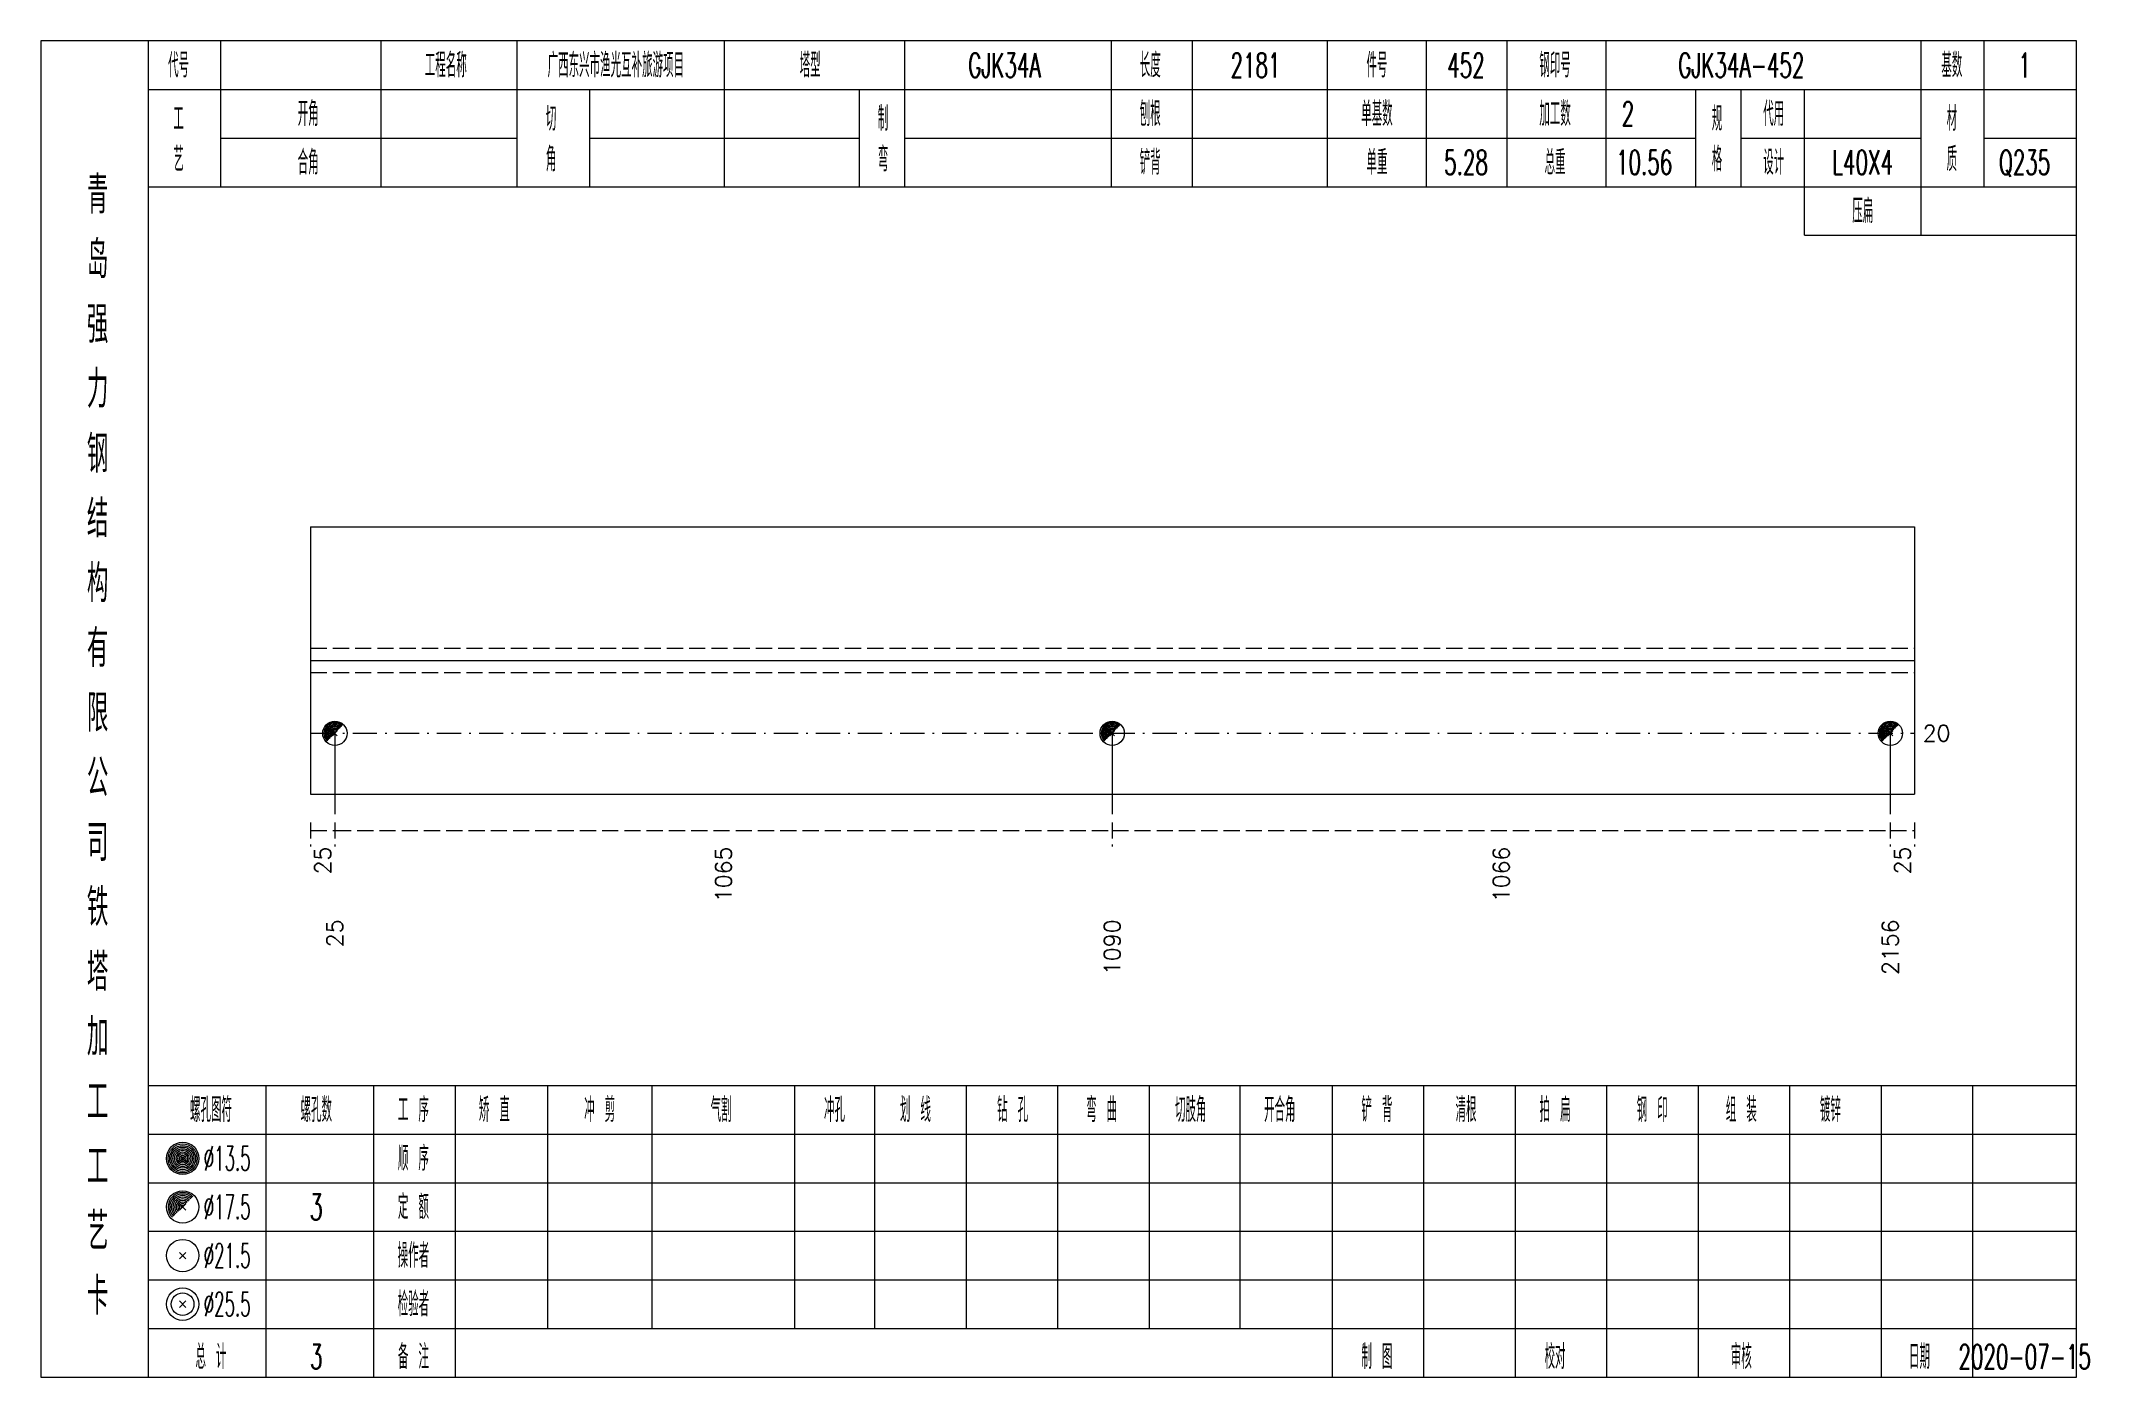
# Model space of a CAD drawing. Extents: x 0 to 2606, y -377 to 6479.
# Drawn here: x 261.4 to 514.3, y 4550 to 4715 of the extents above; entities that cross this region are included whole.
import ezdxf
from ezdxf.enums import TextEntityAlignment as Align

# ---------------------------------------------------------------- set-up
doc = ezdxf.new("R2010")
doc.units = 0
doc.header["$MEASUREMENT"] = 0
doc.linetypes.add('一点画线', pattern=[5.2, 3, -1, 0.2, -1])
doc.linetypes.add('虚线', pattern=[2.75, 2, -0.75])
doc.layers.get('0').update_dxf_attribs({"linetype": 'CONTINUOUS', "lineweight": 25})
doc.layers.add('1', color=7, linetype='CONTINUOUS', lineweight=25)
doc.layers.add('4', color=7, linetype='CONTINUOUS', lineweight=25)
doc.styles.get("Standard").update_dxf_attribs({"font": 'simplex.shx', "width": 0.7, "height": 3, "bigfont": 'gbhzfs.shx'})

msp = doc.modelspace()

# ---------------------------------------------------------------- texts
at = {"color": 7, "linetype": 'Continuous', "lineweight": 13}
msp.add_text('20', height=2, dxfattribs=at).set_placement((493.8, 4629.5), align=Align.MIDDLE_LEFT)
at = {"color": 8, "linetype": 'Continuous', "lineweight": 9}
for s, p in [('25', (296.2, 4615.5)), ('1065', (345.7, 4615.5)), ('1066', (441.75, 4615.5)), ('25', (491.3, 4615.5))]:
    msp.add_text(s, height=2, rotation=90, dxfattribs=at).set_placement(p, align=Align.MIDDLE_RIGHT)
at = {"layer": '1', "color": 7, "linetype": 'Continuous', "lineweight": 13}
for s, p in [('25', (297.7, 4606.5)), ('1090', (393.7, 4606.5)), ('2156', (489.8, 4606.5))]:
    msp.add_text(s, height=2, rotation=90, dxfattribs=at).set_placement(p, align=Align.MIDDLE_RIGHT)
at = {"layer": '4', "color": 1, "linetype": 'Continuous', "lineweight": 13}
for s, height, width, p in [('代号', 3, 0.6, (278.4, 4712)), ('工程名称', 3, 0.6, (311.4, 4712)), ('广西东兴市渔光互补旅游项目', 3, 0.6, (332.4, 4712)), ('塔型', 3, 0.6, (356.4, 4712)), ('GJK34A', 3, 0.6, (380.4, 4712)), ('长度', 3, 0.6, (398.4, 4712)), ('2181', 3, 0.6, (411.4, 4712)), ('件号', 3, 0.6, (426.4, 4712)), ('452', 3, 0.6, (437.4, 4712)), ('钢印号', 3, 0.6, (448.4, 4712)), ('GJK34A-452', 3, 0.6, (471.4, 4712)), ('基数', 3, 0.6, (497.4, 4712)), ('1', 3, 0.6, (506.4, 4712)), ('开角', 3, 0.6, (294.4, 4706)), ('刨根', 3, 0.6, (398.4, 4706)), ('单基数', 3, 0.6, (426.4, 4706)), ('加工数', 3, 0.6, (448.4, 4706)), ('2', 3, 0.6, (457.4, 4706)), ('代用', 3, 0.6, (475.4, 4706)), ('工', 3, 0.6, (278.4, 4705.4)), ('切', 3, 0.6, (324.4, 4705.4)), ('制', 3, 0.6, (365.4, 4705.4)), ('规', 3, 0.6, (468.4, 4705.4)), ('材', 3, 0.6, (497.4, 4705.4)), ('艺', 3, 0.6, (278.4, 4700.4)), ('合角', 3, 0.6, (294.4, 4700)), ('角', 3, 0.6, (324.4, 4700.4)), ('弯', 3, 0.6, (365.4, 4700.4)), ('铲背', 3, 0.6, (398.4, 4700)), ('单重', 3, 0.6, (426.4, 4700)), ('5.28', 3, 0.6, (437.4, 4700)), ('总重', 3, 0.6, (448.4, 4700)), ('10.56', 3, 0.6, (459.4, 4700)), ('格', 3, 0.6, (468.4, 4700.4)), ('设计', 3, 0.6, (475.4, 4700)), ('L40X4', 3, 0.6, (486.4, 4700)), ('质', 3, 0.6, (497.4, 4700.4)), ('Q235', 3, 0.6, (506.4, 4700)), ('青', 4.6, 0.8, (268.4, 4696)), ('压扁', 3, 0.6, (486.4, 4694)), ('岛', 4.6, 0.8, (268.4, 4688)), ('强', 4.6, 0.8, (268.4, 4680)), ('力', 4.6, 0.8, (268.4, 4672)), ('钢', 4.6, 0.8, (268.4, 4664)), ('结', 4.6, 0.8, (268.4, 4656)), ('构', 4.6, 0.8, (268.4, 4648)), ('有', 4.6, 0.8, (268.4, 4640)), ('限', 4.6, 0.8, (268.4, 4632)), ('公', 4.6, 0.8, (268.4, 4624)), ('司', 4.6, 0.8, (268.4, 4616)), ('铁', 4.6, 0.8, (268.4, 4608)), ('塔', 4.6, 0.8, (268.4, 4600)), ('加', 4.6, 0.8, (268.4, 4592)), ('工', 4.6, 0.8, (268.4, 4584)), ('螺孔图符', 3, 0.6, (282.4, 4583)), ('螺孔数', 3, 0.6, (295.4, 4583)), ('工 序', 3, 0.6, (307.4, 4583)), ('矫 直', 3, 0.6, (317.4, 4583)), ('冲 剪', 3, 0.6, (330.4, 4583)), ('气割', 3, 0.6, (345.4, 4583)), ('冲孔', 3, 0.6, (359.4, 4583)), ('划 线', 3, 0.6, (369.4, 4583)), ('钻 孔', 3, 0.6, (381.4, 4583)), ('弯 曲', 3, 0.6, (392.4, 4583)), ('切肢角', 3, 0.6, (403.4, 4583)), ('开合角', 3, 0.6, (414.4, 4583)), ('铲 背', 3, 0.6, (426.4, 4583)), ('清根', 3, 0.6, (437.4, 4583)), ('拍 扁', 3, 0.6, (448.4, 4583)), ('钢 印', 3, 0.6, (460.4, 4583)), ('组 装', 3, 0.6, (471.4, 4583)), ('镀锌', 3, 0.6, (482.4, 4583)), ('%%C13.5', 3, 0.5, (284.4, 4577)), ('顺 序', 3, 0.6, (307.4, 4577)), ('工', 4.6, 0.8, (268.4, 4576)), ('艺', 4.6, 0.8, (268.4, 4568)), ('%%C17.5', 3, 0.5, (284.4, 4571)), ('3', 3.2, 0.6, (295.4, 4571)), ('定 额', 3, 0.6, (307.4, 4571)), ('%%C21.5', 3, 0.5, (284.4, 4565)), ('操作者', 3, 0.6, (307.4, 4565)), ('卡', 4.6, 0.8, (268.4, 4560)), ('检验者', 3, 0.6, (307.4, 4559)), ('%%C25.5', 3, 0.5, (284.4, 4559)), ('总 计', 3, 0.6, (282.4, 4552.5)), ('3', 3, 0.6, (295.4, 4552.5)), ('备 注', 3, 0.6, (307.4, 4552.5)), ('制 图', 3, 0.6, (426.4, 4552.5)), ('校对', 3, 0.6, (448.4, 4552.5)), ('审核', 3, 0.6, (471.4, 4552.5)), ('日期', 3, 0.6, (493.4, 4552.5)), ('2020-07-15', 3, 0.6, (506.4, 4552.5))]:
    msp.add_text(s, height=height, dxfattribs=dict(at, width=width)).set_placement(p, align=Align.MIDDLE_CENTER)

# ---------------------------------------------------------------- linework, layer by layer
at = {"color": 7, "linetype": 'Continuous', "lineweight": 18}
for p, q in [((294.7, 4655), (294.7, 4622)), ((294.7, 4655), (492.8, 4655)), ((492.8, 4655), (492.8, 4622)), ((294.7, 4638.5), (492.8, 4638.5))]:
    msp.add_line(p, q, dxfattribs=at)
at = {"color": 1, "linetype": '虚线', "lineweight": 18}
for p, q in [((294.7, 4640), (492.8, 4640)), ((294.7, 4637), (492.8, 4637))]:
    msp.add_line(p, q, dxfattribs=at)
at = {"color": 3, "linetype": '一点画线', "lineweight": 13}
msp.add_line((294.7, 4629.5), (492.8, 4629.5), dxfattribs=at)
at = {"color": 7, "linetype": 'Continuous', "lineweight": 13}
for p, q in [((297.7, 4629.5), (297.7, 4619.5)), ((393.7, 4629.5), (393.7, 4619.5)), ((489.8, 4629.5), (489.8, 4619.5))]:
    msp.add_line(p, q, dxfattribs=at)
at = {"color": 8, "linetype": '虚线', "lineweight": 9}
for p, q in [((294.7, 4618.5), (294.7, 4615.5)), ((294.7, 4617.5), (297.7, 4617.5)), ((297.7, 4618.5), (297.7, 4615.5)), ((297.7, 4618.5), (297.7, 4615.5)), ((297.7, 4617.5), (393.7, 4617.5)), ((393.7, 4618.5), (393.7, 4615.5)), ((393.7, 4618.5), (393.7, 4615.5)), ((393.7, 4617.5), (489.8, 4617.5)), ((489.8, 4618.5), (489.8, 4615.5)), ((489.8, 4618.5), (489.8, 4615.5)), ((489.8, 4617.5), (492.8, 4617.5)), ((492.8, 4618.5), (492.8, 4615.5))]:
    msp.add_line(p, q, dxfattribs=at)
at = {"layer": '1', "color": 7, "linetype": 'Continuous', "lineweight": 0}
for p, q in [((297.4, 4629.2), (298, 4629.8)), ((297.4, 4629.8), (298, 4629.2)), ((393.4, 4629.2), (394, 4629.8)), ((393.4, 4629.8), (394, 4629.2)), ((489.5, 4629.2), (490.1, 4629.8)), ((489.5, 4629.8), (490.1, 4629.2))]:
    msp.add_line(p, q, dxfattribs=at)
at = {"layer": '1', "color": 7, "linetype": 'Continuous', "lineweight": 18}
msp.add_line((294.7, 4622), (492.8, 4622), dxfattribs=at)
at = {"layer": '1', "color": 7, "linetype": 'Continuous', "lineweight": 13}
for centre in [(297.7, 4629.5), (393.7, 4629.5), (489.8, 4629.5)]:
    msp.add_circle(centre, 1.5, dxfattribs=at)
for centre, radius in [((297.7, 4629.5), 1.35), ((297.7, 4629.5), 1.2), ((297.7, 4629.5), 1.05), ((297.7, 4629.5), 0.9), ((297.7, 4629.5), 0.75), ((297.7, 4629.5), 0.6), ((297.7, 4629.5), 0.45), ((297.7, 4629.5), 0.3), ((297.7, 4629.5), 0.15), ((393.7, 4629.5), 1.35), ((393.7, 4629.5), 1.2), ((393.7, 4629.5), 1.05), ((393.7, 4629.5), 0.9), ((393.7, 4629.5), 0.75), ((393.7, 4629.5), 0.6), ((393.7, 4629.5), 0.45), ((393.7, 4629.5), 0.3), ((393.7, 4629.5), 0.15), ((489.8, 4629.5), 1.35), ((489.8, 4629.5), 1.2), ((489.8, 4629.5), 1.05), ((489.8, 4629.5), 0.9), ((489.8, 4629.5), 0.75), ((489.8, 4629.5), 0.6), ((489.8, 4629.5), 0.45), ((489.8, 4629.5), 0.3), ((489.8, 4629.5), 0.15)]:
    msp.add_arc(centre, radius, 45, 225, dxfattribs=at)
at = {"layer": '4', "color": 1, "linetype": 'Continuous', "lineweight": 18}
for p, q in [((274.7, 4550), (274.7, 4715)), ((283.6, 4697), (283.6, 4715)), ((303.4, 4697), (303.4, 4715)), ((320.2, 4697), (320.2, 4715)), ((345.8, 4697), (345.8, 4715)), ((368.1, 4697), (368.1, 4715)), ((393.6, 4697), (393.6, 4715)), ((403.6, 4697), (403.6, 4715)), ((420.3, 4697), (420.3, 4715)), ((432.5, 4697), (432.5, 4715)), ((442.5, 4697), (442.5, 4715)), ((454.7, 4697), (454.7, 4715)), ((493.6, 4691), (493.6, 4715)), ((501.4, 4697), (501.4, 4715)), ((274.7, 4709), (512.8, 4709)), ((329.2, 4697), (329.2, 4709)), ((362.5, 4697), (362.5, 4709)), ((465.8, 4697), (465.8, 4709)), ((471.4, 4697), (471.4, 4709)), ((479.2, 4691), (479.2, 4709)), ((283.6, 4703), (320.2, 4703)), ((329.2, 4703), (362.5, 4703)), ((368.1, 4703), (465.8, 4703)), ((471.4, 4703), (493.6, 4703)), ((501.4, 4703), (512.8, 4703)), ((274.7, 4697), (512.8, 4697)), ((479.2, 4691), (512.8, 4691)), ((274.7, 4586), (512.8, 4586)), ((289.2, 4550), (289.2, 4586)), ((302.5, 4550), (302.5, 4586)), ((312.6, 4550), (312.6, 4586)), ((324, 4556), (324, 4586)), ((336.9, 4556), (336.9, 4586)), ((354.5, 4556), (354.5, 4586)), ((364.4, 4556), (364.4, 4586)), ((375.7, 4556), (375.7, 4586)), ((387, 4556), (387, 4586)), ((398.3, 4556), (398.3, 4586)), ((409.5, 4556), (409.5, 4586)), ((420.9, 4556), (420.9, 4586)), ((432.2, 4556), (432.2, 4586)), ((443.5, 4556), (443.5, 4586)), ((454.8, 4556), (454.8, 4586)), ((466.1, 4556), (466.1, 4586)), ((477.4, 4556), (477.4, 4586)), ((488.7, 4556), (488.7, 4586)), ((500, 4556), (500, 4586)), ((274.7, 4580), (512.8, 4580)), ((274.7, 4574), (512.8, 4574)), ((274.7, 4568), (512.8, 4568)), ((274.7, 4562), (512.8, 4562)), ((274.7, 4556), (512.8, 4556)), ((420.9, 4550), (420.9, 4556)), ((432.2, 4550), (432.2, 4556)), ((443.5, 4550), (443.5, 4556)), ((454.8, 4550), (454.8, 4556)), ((466.1, 4550), (466.1, 4556)), ((477.4, 4550), (477.4, 4556)), ((488.7, 4550), (488.7, 4556)), ((500, 4550), (500, 4556))]:
    msp.add_line(p, q, dxfattribs=at)
at = {"layer": '4', "color": 7, "linetype": 'Continuous', "lineweight": 13}
for p, q in [((278.7, 4576.8), (279.1, 4577.2)), ((279.1, 4576.8), (278.7, 4577.2)), ((278.5, 4564.6), (279.3, 4565.4)), ((279.3, 4564.6), (278.5, 4565.4)), ((278.5, 4558.6), (279.3, 4559.4)), ((279.3, 4558.6), (278.5, 4559.4))]:
    msp.add_line(p, q, dxfattribs=at)
at = {"layer": '4', "color": 7, "linetype": 'Continuous', "lineweight": 0}
for p, q in [((278.5, 4570.6), (279.3, 4571.4)), ((278.5, 4571.4), (279.3, 4570.6))]:
    msp.add_line(p, q, dxfattribs=at)
at = {"layer": '4', "color": 1, "linetype": 'Continuous', "lineweight": 18}
msp.add_lwpolyline([(261.4, 4715), (261.4, 4550), (512.8, 4550), (512.8, 4715)], close=True, dxfattribs=at)
at = {"layer": '4', "color": 7, "linetype": 'Continuous', "lineweight": 13}
for centre, radius in [((278.9, 4577), 2), ((278.9, 4577), 1.8), ((278.9, 4577), 1.6), ((278.9, 4577), 1.4), ((278.9, 4577), 1.2), ((278.9, 4577), 1), ((278.9, 4577), 0.8), ((278.9, 4577), 0.6), ((278.9, 4577), 0.4), ((278.9, 4577), 0.2), ((278.9, 4571), 2), ((278.9, 4565), 2), ((278.9, 4559), 2), ((278.9, 4559), 1.4)]:
    msp.add_circle(centre, radius, dxfattribs=at)
for radius in [1.8, 1.6, 1.4, 1.2, 1, 0.8, 0.6, 0.4, 0.2]:
    msp.add_arc((278.9, 4571), radius, 45, 225, dxfattribs=at)

msp.set_redraw_order([(e.dxf.handle, doc.entitydb.next_handle()) for e in msp.query("TEXT MTEXT ATTDEF DIMENSION ARC_DIMENSION")])  # texts and dimensions are drawn at this point

doc.saveas('drawing.dxf')
